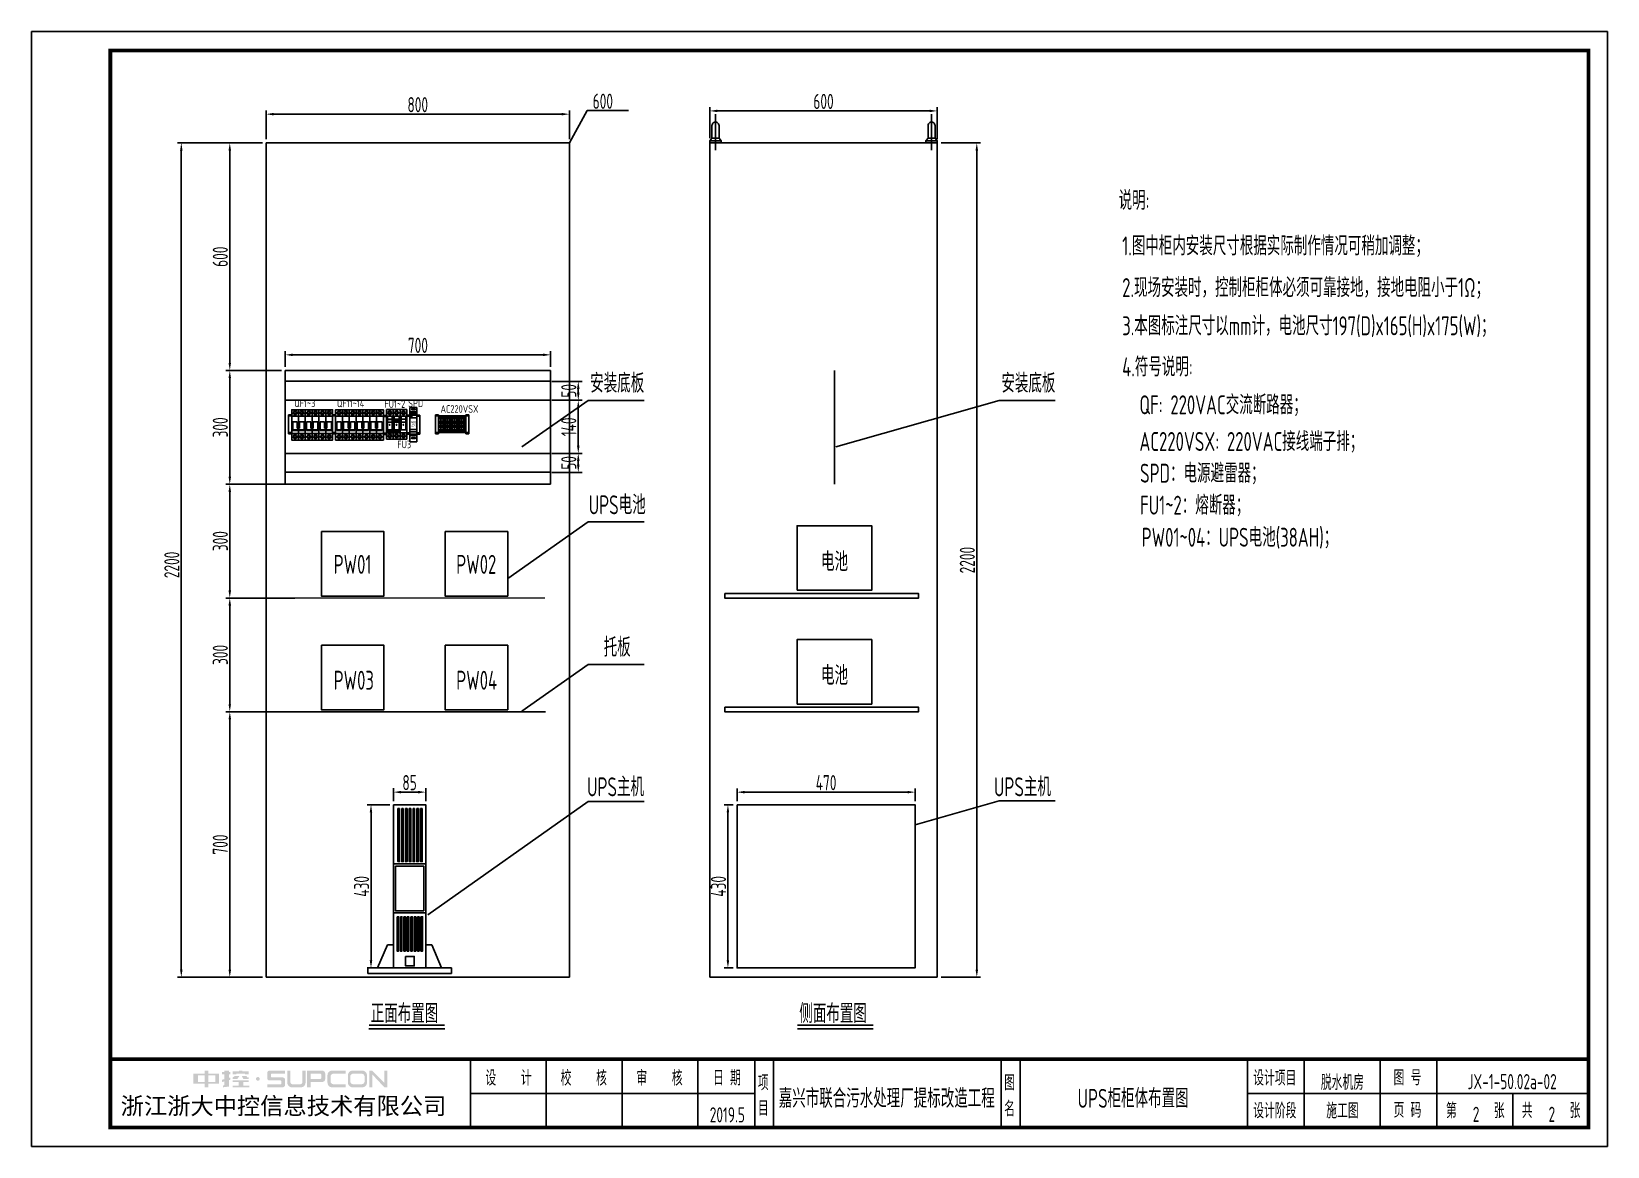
# Model space of a CAD drawing. Header units: millimetres. Extents: x 30557 to 235556, y -116603 to -73383.
# Drawn here: x 85978 to 90136, y -93635 to -90695 of the extents above; entities that cross this region are included whole.
import ezdxf
from ezdxf.enums import TextEntityAlignment as Align
from ezdxf.lldxf.tags import DXFTag

# ---------------------------------------------------------------- set-up
doc = ezdxf.new("R2010")
doc.units = ezdxf.units.MM
for name, color, linetype in [('1', 3, 'Continuous'), ('AXIS', 4, 'Continuous'), ('文本层', 2, 'Continuous')]:
    doc.layers.add(name, color=color, linetype=linetype)
for name, color, linetype, lineweight in [('_0', 7, 'Continuous', 25), ('_Drawing', 7, 'Continuous', 25), ('CAXA3', 7, 'Continuous', 25)]:
    doc.layers.add(name, color=color, linetype=linetype, lineweight=lineweight)
doc.styles.add('supcon', font='sceie.shx', dxfattribs={"width": 0.75, "height": 40, "bigfont": 'sceic.shx'})
doc.styles.add('Title', font='', dxfattribs={"height": 45})
doc.styles.get('Title').set_extended_font_data('SimHei')
tags = doc.linetypes.add('CENTER', pattern=[2, 1.25, -0.25, 0.25, -0.25]).pattern_tags.tags
tags[10:11] = [DXFTag(74, 4), DXFTag(75, 0), DXFTag(340, '0'), DXFTag(46, 1.0), DXFTag(50, 0.0), DXFTag(44, 0.0), DXFTag(45, 0.0)]
tags[8:9] = [DXFTag(74, 4), DXFTag(75, 0), DXFTag(340, '0'), DXFTag(46, 1.0), DXFTag(50, 0.0), DXFTag(44, 0.0), DXFTag(45, 0.0)]
tags[6:7] = [DXFTag(74, 4), DXFTag(75, 0), DXFTag(340, '0'), DXFTag(46, 1.0), DXFTag(50, 0.0), DXFTag(44, 0.0), DXFTag(45, 0.0)]
tags[4:5] = [DXFTag(74, 4), DXFTag(75, 0), DXFTag(340, '0'), DXFTag(46, 1.0), DXFTag(50, 0.0), DXFTag(44, 0.0), DXFTag(45, 0.0)]
doc.dimstyles.new('supcon', dxfattribs={"dimtxt": 20, "dimasz": 20, "dimexe": 10, "dimexo": 10, "dimgap": 5, "dimtad": 1, "dimtoh": 1, "dimdec": 0, "dimzin": 0, "dimdsep": 46, "dimtxsty": 'supcon', "dimcen": 0.09, "dimclrd": 2, "dimclre": 2, "dimclrt": 2, "dimadec": 0, "dimazin": 0, "dimtfac": 1, "dimtdec": 0, "dimtofl": 0, "dimtmove": 0, "dimatfit": 3, "dimfxl": 1, "dimtolj": 1, "dimtzin": 0, "dimarcsym": 0})

msp = doc.modelspace()

# ---------------------------------------------------------------- texts
at = {"color": 3, "style": 'supcon', "width": 0.75}
for s, p in [('脱水机房', (89436.2, -93464.4)), ('2019.5', (87813.3, -93552))]:
    msp.add_text(s, height=40, dxfattribs=at).set_placement(p, align=Align.MIDDLE)
at = {"layer": '1', "color": 3, "style": 'supcon', "width": 0.75}
for s, p in [('FU1~2', (86908.4, -91687.7)), ('SPD', (86971.2, -91685.8)), ('AC220VSX', (87056.7, -91700.6)), ('FU3', (86942.5, -91794.2))]:
    msp.add_text(s, height=20, dxfattribs=at).set_placement(p)
at = {"layer": '1', "color": 7, "style": 'supcon', "width": 0.75}
for s, p in [('正面布置图', (86872.5, -93309.8)), ('侧面布置图', (88003.2, -93309.8))]:
    msp.add_text(s, height=50, dxfattribs=at).set_placement(p)
at = {"layer": '_Drawing', "color": 7, "style": 'supcon', "width": 0.75}
for s, p in [('安装底板', (87522.8, -91620.2)), ('安装底板', (88607.6, -91620.2)), ('UPS电池', (87522.8, -91940.9)), ('托板', (87522.8, -92316.4))]:
    msp.add_text(s, height=50, dxfattribs=at).set_placement(p, align=Align.MIDDLE)
at = {"layer": '_Drawing', "color": 3, "style": 'supcon', "width": 0.75}
for s, p in [('QF1~3', (86670.7, -91685.8)), ('QF11~14', (86783.3, -91686))]:
    msp.add_text(s, height=20, dxfattribs=at).set_placement(p)
for s, height, p in [('JX-1-50.02a-02', 40, (89884, -93464.4)), ('嘉兴市联合污水处理厂提标改造工程', 50, (88233.9, -93505.9)), ('UPS柜柜体布置图', 50, (88883.9, -93505.9)), ('2', 40, (89788.8, -93550.6)), ('2', 40, (89988.8, -93550.6))]:
    msp.add_text(s, height=height, dxfattribs=at).set_placement(p, align=Align.MIDDLE)
at = {"layer": '文本层', "color": 2, "style": 'supcon', "width": 0.75}
msp.add_text('600', height=40, dxfattribs=at).set_placement((87458.1, -90899.2))
at = {"layer": '文本层', "color": 7, "style": 'supcon', "width": 0.75}
for s, p in [('说明:', (88845.6, -91165.6)), ('1.图中柜内安装尺寸根据实际制作情况可稍加调整；', (88855.1, -91285.6)), ('2.现场安装时，控制柜柜体必须可靠接地，接地电阻小于1Ω；', (88855.1, -91395.6)), ('3.本图标注尺寸以mm计，电池尺寸197(D)x165(H)x175(W)；', (88855.1, -91496.3)), ('4.符号说明:', (88855.1, -91604.7)), ('QF: 220VAC交流断路器；', (88900.7, -91704.7)), ('AC220VSX: 220VAC接线端子排；', (88900.7, -91801.4)), ('SPD：电源避雷器；', (88902.2, -91885)), ('FU1~2：熔断器；', (88902.2, -91969.3)), ('PW01~04：UPS电池(38AH)；', (88906.5, -92054)), ('PW01', (86774.6, -92125.4)), ('PW02', (87098.1, -92125.4)), ('电池', (88060.6, -92118.3)), ('PW03', (86774.6, -92431)), ('PW04', (87098.1, -92431)), ('电池', (88060.6, -92418.3)), ('UPS主机', (87443.2, -92712.1)), ('UPS主机', (88516.8, -92712.1))]:
    msp.add_text(s, height=50, dxfattribs=at).set_placement(p)

# ---------------------------------------------------------------- blocks, each defined once
blk = doc.blocks.new('中控·SUPCON')
at = {"linetype": 'Continuous'}
h = blk.add_hatch(color=2, dxfattribs=at)
h.dxf.hatch_style = 1
h.paths.add_polyline_path([(34, 33), (20, 33), (20, 37), (15, 37), (15, 36), (15, 33), (0, 33), (0, 20), (13, 20), (15, 20), (15, 15), (20, 15), (20, 20), (22, 20), (34, 20)])
h.paths.add_polyline_path([(20, 30), (20, 31), (29, 31), (29, 22), (20, 22)], flags=16)
h.paths.add_polyline_path([(15, 30), (15, 22), (6, 22), (6, 31), (15, 31)], flags=16)
h.paths.add_polyline_path([(47, 32), (49, 32), (49, 35), (47, 35), (47, 37), (41, 37), (41, 35), (38, 35), (38, 32), (41, 32), (41, 25.8), (38, 25), (38, 22), (41, 22.8), (41, 18.3), (39, 17), (39, 15), (47, 16), (47, 24.5), (49, 25), (49, 28), (47, 27.5)])
h.paths.add_polyline_path([(61, 30), (55, 30), (52, 28), (52, 26), (58, 26)])
h.paths.add_polyline_path([(73, 28), (71, 28), (70, 30), (64, 30), (66, 26), (73, 26)])
h.paths.add_polyline_path([(73, 36), (64.6, 36), (64.6, 37), (60.4, 37), (60.4, 36), (52, 36), (52, 32), (56.8, 32), (56.8, 33.1), (68.2, 33.1), (68.2, 32), (73, 32)])
h.paths.add_polyline_path([(66, 22), (73, 22), (73, 24), (52, 24), (52, 22), (60, 22), (60, 17), (52, 17), (52, 15), (74, 15), (74, 17), (66, 17)])
h.paths.add_polyline_path([(82.7, 26.1, 1), (87.6, 26.1, 1)])
h.paths.add_polyline_path([(118, 28), (103.5, 28, -0.414214), (102.5, 29), (102.5, 32, -0.414214), (103.5, 33), (121, 33), (121, 37), (100.5, 37, 0.414214), (97.5, 34), (97.5, 27, 0.414214), (100.5, 24), (115, 24, -0.414214), (116, 23), (116, 20, -0.414214), (115, 19), (97.5, 19), (97.5, 15), (118, 15, 0.414214), (121, 18), (121, 25, 0.414214)])
h.paths.add_polyline_path([(128, 37), (124, 37), (124, 36), (124, 21, 0.414214), (130, 15), (142, 15, 0.414214), (148, 21), (148, 37), (144, 37), (144, 22, -0.414214), (141, 19), (131, 19, -0.414214), (128, 22)])
h.paths.add_polyline_path([(174, 26), (174, 33, 0.414214), (170, 37), (150, 37), (150, 36), (150, 15), (155, 15), (155, 22), (170, 22, 0.414214)])
h.paths.add_polyline_path([(167, 26), (155, 26), (155, 33), (167, 33, -0.414214), (169, 31), (169, 28, -0.414214)], flags=16)
h.paths.add_polyline_path([(201, 19), (185, 19, -0.414214), (181, 23), (181, 29, -0.414214), (185, 33), (201, 33), (201, 37), (183, 37, 0.414214), (177, 31), (177, 21, 0.414214), (183, 15), (201, 15)])
h.paths.add_polyline_path([(229, 21), (229, 31, 0.414214), (223, 37), (210, 37, 0.414214), (204, 31), (204, 21, 0.414214), (210, 15), (223, 15, 0.414214)])
h.paths.add_polyline_path([(207, 23), (207, 29, -0.414214), (211, 33), (222, 33, -0.414214), (226, 29), (226, 23, -0.414214), (222, 19), (211, 19, -0.414214)], flags=16)
h.paths.add_polyline_path([(236, 32.1), (252, 15), (256, 15), (256, 37), (252, 37), (252, 21), (236, 37), (232, 37), (232, 36), (232, 15), (236, 15)])
h = blk.add_hatch(color=2, dxfattribs=at)
h.dxf.hatch_style = 1
h.paths.add_polyline_path([(34, 33), (20, 33), (20, 37), (15, 37), (15, 36), (15, 33), (0, 33), (0, 20), (13, 20), (15, 20), (15, 15), (20, 15), (20, 20), (22, 20), (34, 20)])
h.paths.add_polyline_path([(20, 30), (20, 31), (29, 31), (29, 22), (20, 22)], flags=16)
h.paths.add_polyline_path([(15, 30), (15, 22), (6, 22), (6, 31), (15, 31)], flags=16)
h.paths.add_polyline_path([(47, 32), (49, 32), (49, 35), (47, 35), (47, 37), (41, 37), (41, 35), (38, 35), (38, 32), (41, 32), (41, 25.8), (38, 25), (38, 22), (41, 22.8), (41, 18.3), (39, 17), (39, 15), (47, 16), (47, 24.5), (49, 25), (49, 28), (47, 27.5)])
h.paths.add_polyline_path([(61, 30), (55, 30), (52, 28), (52, 26), (58, 26)])
h.paths.add_polyline_path([(73, 28), (71, 28), (70, 30), (64, 30), (66, 26), (73, 26)])
h.paths.add_polyline_path([(73, 36), (64.6, 36), (64.6, 37), (60.4, 37), (60.4, 36), (52, 36), (52, 32), (56.8, 32), (56.8, 33.1), (68.2, 33.1), (68.2, 32), (73, 32)])
h.paths.add_polyline_path([(66, 22), (73, 22), (73, 24), (52, 24), (52, 22), (60, 22), (60, 17), (52, 17), (52, 15), (74, 15), (74, 17), (66, 17)])
h.paths.add_polyline_path([(82.7, 26.1, 1), (87.6, 26.1, 1)])
h.paths.add_polyline_path([(118, 28), (103.5, 28, -0.414214), (102.5, 29), (102.5, 32, -0.414214), (103.5, 33), (121, 33), (121, 37), (100.5, 37, 0.414214), (97.5, 34), (97.5, 27, 0.414214), (100.5, 24), (115, 24, -0.414214), (116, 23), (116, 20, -0.414214), (115, 19), (97.5, 19), (97.5, 15), (118, 15, 0.414214), (121, 18), (121, 25, 0.414214)])
h.paths.add_polyline_path([(128, 37), (124, 37), (124, 36), (124, 21, 0.414214), (130, 15), (142, 15, 0.414214), (148, 21), (148, 37), (144, 37), (144, 22, -0.414214), (141, 19), (131, 19, -0.414214), (128, 22)])
h.paths.add_polyline_path([(174, 26), (174, 33, 0.414214), (170, 37), (150, 37), (150, 36), (150, 15), (155, 15), (155, 22), (170, 22, 0.414214)])
h.paths.add_polyline_path([(167, 26), (155, 26), (155, 33), (167, 33, -0.414214), (169, 31), (169, 28, -0.414214)], flags=16)
h.paths.add_polyline_path([(201, 19), (185, 19, -0.414214), (181, 23), (181, 29, -0.414214), (185, 33), (201, 33), (201, 37), (183, 37, 0.414214), (177, 31), (177, 21, 0.414214), (183, 15), (201, 15)])
h.paths.add_polyline_path([(229, 21), (229, 31, 0.414214), (223, 37), (210, 37, 0.414214), (204, 31), (204, 21, 0.414214), (210, 15), (223, 15, 0.414214)])
h.paths.add_polyline_path([(207, 23), (207, 29, -0.414214), (211, 33), (222, 33, -0.414214), (226, 29), (226, 23, -0.414214), (222, 19), (211, 19, -0.414214)], flags=16)
h.paths.add_polyline_path([(236, 32.1), (252, 15), (256, 15), (256, 37), (252, 37), (252, 21), (236, 37), (232, 37), (232, 36), (232, 15), (236, 15)])
h = blk.add_hatch(color=2, dxfattribs=at)
h.dxf.hatch_style = 1
h.paths.add_polyline_path([(34, 33), (20, 33), (20, 37), (15, 37), (15, 36), (15, 33), (0, 33), (0, 20), (13, 20), (15, 20), (15, 15), (20, 15), (20, 20), (22, 20), (34, 20)])
h.paths.add_polyline_path([(20, 30), (20, 31), (29, 31), (29, 22), (20, 22)], flags=16)
h.paths.add_polyline_path([(15, 30), (15, 22), (6, 22), (6, 31), (15, 31)], flags=16)
h.paths.add_polyline_path([(47, 32), (49, 32), (49, 35), (47, 35), (47, 37), (41, 37), (41, 35), (38, 35), (38, 32), (41, 32), (41, 25.8), (38, 25), (38, 22), (41, 22.8), (41, 18.3), (39, 17), (39, 15), (47, 16), (47, 24.5), (49, 25), (49, 28), (47, 27.5)])
h.paths.add_polyline_path([(61, 30), (55, 30), (52, 28), (52, 26), (58, 26)])
h.paths.add_polyline_path([(73, 28), (71, 28), (70, 30), (64, 30), (66, 26), (73, 26)])
h.paths.add_polyline_path([(73, 36), (64.6, 36), (64.6, 37), (60.4, 37), (60.4, 36), (52, 36), (52, 32), (56.8, 32), (56.8, 33.1), (68.2, 33.1), (68.2, 32), (73, 32)])
h.paths.add_polyline_path([(66, 22), (73, 22), (73, 24), (52, 24), (52, 22), (60, 22), (60, 17), (52, 17), (52, 15), (74, 15), (74, 17), (66, 17)])
h.paths.add_polyline_path([(82.7, 26.1, 1), (87.6, 26.1, 1)])
h.paths.add_polyline_path([(118, 28), (103.5, 28, -0.414214), (102.5, 29), (102.5, 32, -0.414214), (103.5, 33), (121, 33), (121, 37), (100.5, 37, 0.414214), (97.5, 34), (97.5, 27, 0.414214), (100.5, 24), (115, 24, -0.414214), (116, 23), (116, 20, -0.414214), (115, 19), (97.5, 19), (97.5, 15), (118, 15, 0.414214), (121, 18), (121, 25, 0.414214)])
h.paths.add_polyline_path([(128, 37), (124, 37), (124, 36), (124, 21, 0.414214), (130, 15), (142, 15, 0.414214), (148, 21), (148, 37), (144, 37), (144, 22, -0.414214), (141, 19), (131, 19, -0.414214), (128, 22)])
h.paths.add_polyline_path([(174, 26), (174, 33, 0.414214), (170, 37), (150, 37), (150, 36), (150, 15), (155, 15), (155, 22), (170, 22, 0.414214)])
h.paths.add_polyline_path([(167, 26), (155, 26), (155, 33), (167, 33, -0.414214), (169, 31), (169, 28, -0.414214)], flags=16)
h.paths.add_polyline_path([(201, 19), (185, 19, -0.414214), (181, 23), (181, 29, -0.414214), (185, 33), (201, 33), (201, 37), (183, 37, 0.414214), (177, 31), (177, 21, 0.414214), (183, 15), (201, 15)])
h.paths.add_polyline_path([(229, 21), (229, 31, 0.414214), (223, 37), (210, 37, 0.414214), (204, 31), (204, 21, 0.414214), (210, 15), (223, 15, 0.414214)])
h.paths.add_polyline_path([(207, 23), (207, 29, -0.414214), (211, 33), (222, 33, -0.414214), (226, 29), (226, 23, -0.414214), (222, 19), (211, 19, -0.414214)], flags=16)
h.paths.add_polyline_path([(236, 32.1), (252, 15), (256, 15), (256, 37), (252, 37), (252, 21), (236, 37), (232, 37), (232, 36), (232, 15), (236, 15)])
h = blk.add_hatch(color=2, dxfattribs=at)
h.dxf.hatch_style = 1
h.paths.add_polyline_path([(34, 33), (20, 33), (20, 37), (15, 37), (15, 36), (15, 33), (0, 33), (0, 20), (13, 20), (15, 20), (15, 15), (20, 15), (20, 20), (22, 20), (34, 20)])
h.paths.add_polyline_path([(20, 30), (20, 31), (29, 31), (29, 22), (20, 22)], flags=16)
h.paths.add_polyline_path([(15, 30), (15, 22), (6, 22), (6, 31), (15, 31)], flags=16)
h.paths.add_polyline_path([(47, 32), (49, 32), (49, 35), (47, 35), (47, 37), (41, 37), (41, 35), (38, 35), (38, 32), (41, 32), (41, 25.8), (38, 25), (38, 22), (41, 22.8), (41, 18.3), (39, 17), (39, 15), (47, 16), (47, 24.5), (49, 25), (49, 28), (47, 27.5)])
h.paths.add_polyline_path([(61, 30), (55, 30), (52, 28), (52, 26), (58, 26)])
h.paths.add_polyline_path([(73, 28), (71, 28), (70, 30), (64, 30), (66, 26), (73, 26)])
h.paths.add_polyline_path([(73, 36), (64.6, 36), (64.6, 37), (60.4, 37), (60.4, 36), (52, 36), (52, 32), (56.8, 32), (56.8, 33.1), (68.2, 33.1), (68.2, 32), (73, 32)])
h.paths.add_polyline_path([(66, 22), (73, 22), (73, 24), (52, 24), (52, 22), (60, 22), (60, 17), (52, 17), (52, 15), (74, 15), (74, 17), (66, 17)])
h.paths.add_polyline_path([(82.7, 26.1, 1), (87.6, 26.1, 1)])
h.paths.add_polyline_path([(118, 28), (103.5, 28, -0.414214), (102.5, 29), (102.5, 32, -0.414214), (103.5, 33), (121, 33), (121, 37), (100.5, 37, 0.414214), (97.5, 34), (97.5, 27, 0.414214), (100.5, 24), (115, 24, -0.414214), (116, 23), (116, 20, -0.414214), (115, 19), (97.5, 19), (97.5, 15), (118, 15, 0.414214), (121, 18), (121, 25, 0.414214)])
h.paths.add_polyline_path([(128, 37), (124, 37), (124, 36), (124, 21, 0.414214), (130, 15), (142, 15, 0.414214), (148, 21), (148, 37), (144, 37), (144, 22, -0.414214), (141, 19), (131, 19, -0.414214), (128, 22)])
h.paths.add_polyline_path([(174, 26), (174, 33, 0.414214), (170, 37), (150, 37), (150, 36), (150, 15), (155, 15), (155, 22), (170, 22, 0.414214)])
h.paths.add_polyline_path([(167, 26), (155, 26), (155, 33), (167, 33, -0.414214), (169, 31), (169, 28, -0.414214)], flags=16)
h.paths.add_polyline_path([(201, 19), (185, 19, -0.414214), (181, 23), (181, 29, -0.414214), (185, 33), (201, 33), (201, 37), (183, 37, 0.414214), (177, 31), (177, 21, 0.414214), (183, 15), (201, 15)])
h.paths.add_polyline_path([(229, 21), (229, 31, 0.414214), (223, 37), (210, 37, 0.414214), (204, 31), (204, 21, 0.414214), (210, 15), (223, 15, 0.414214)])
h.paths.add_polyline_path([(207, 23), (207, 29, -0.414214), (211, 33), (222, 33, -0.414214), (226, 29), (226, 23, -0.414214), (222, 19), (211, 19, -0.414214)], flags=16)
h.paths.add_polyline_path([(236, 32.1), (252, 15), (256, 15), (256, 37), (252, 37), (252, 21), (236, 37), (232, 37), (232, 36), (232, 15), (236, 15)])
h = blk.add_hatch(color=2, dxfattribs=at)
h.dxf.hatch_style = 1
h.paths.add_polyline_path([(34, 33), (20, 33), (20, 37), (15, 37), (15, 36), (15, 33), (0, 33), (0, 20), (13, 20), (15, 20), (15, 15), (20, 15), (20, 20), (22, 20), (34, 20)])
h.paths.add_polyline_path([(20, 30), (20, 31), (29, 31), (29, 22), (20, 22)], flags=16)
h.paths.add_polyline_path([(15, 30), (15, 22), (6, 22), (6, 31), (15, 31)], flags=16)
h.paths.add_polyline_path([(47, 32), (49, 32), (49, 35), (47, 35), (47, 37), (41, 37), (41, 35), (38, 35), (38, 32), (41, 32), (41, 25.8), (38, 25), (38, 22), (41, 22.8), (41, 18.3), (39, 17), (39, 15), (47, 16), (47, 24.5), (49, 25), (49, 28), (47, 27.5)])
h.paths.add_polyline_path([(61, 30), (55, 30), (52, 28), (52, 26), (58, 26)])
h.paths.add_polyline_path([(73, 28), (71, 28), (70, 30), (64, 30), (66, 26), (73, 26)])
h.paths.add_polyline_path([(73, 36), (64.6, 36), (64.6, 37), (60.4, 37), (60.4, 36), (52, 36), (52, 32), (56.8, 32), (56.8, 33.1), (68.2, 33.1), (68.2, 32), (73, 32)])
h.paths.add_polyline_path([(66, 22), (73, 22), (73, 24), (52, 24), (52, 22), (60, 22), (60, 17), (52, 17), (52, 15), (74, 15), (74, 17), (66, 17)])
h.paths.add_polyline_path([(82.7, 26.1, 1), (87.6, 26.1, 1)])
h.paths.add_polyline_path([(118, 28), (103.5, 28, -0.414214), (102.5, 29), (102.5, 32, -0.414214), (103.5, 33), (121, 33), (121, 37), (100.5, 37, 0.414214), (97.5, 34), (97.5, 27, 0.414214), (100.5, 24), (115, 24, -0.414214), (116, 23), (116, 20, -0.414214), (115, 19), (97.5, 19), (97.5, 15), (118, 15, 0.414214), (121, 18), (121, 25, 0.414214)])
h.paths.add_polyline_path([(128, 37), (124, 37), (124, 36), (124, 21, 0.414214), (130, 15), (142, 15, 0.414214), (148, 21), (148, 37), (144, 37), (144, 22, -0.414214), (141, 19), (131, 19, -0.414214), (128, 22)])
h.paths.add_polyline_path([(174, 26), (174, 33, 0.414214), (170, 37), (150, 37), (150, 36), (150, 15), (155, 15), (155, 22), (170, 22, 0.414214)])
h.paths.add_polyline_path([(167, 26), (155, 26), (155, 33), (167, 33, -0.414214), (169, 31), (169, 28, -0.414214)], flags=16)
h.paths.add_polyline_path([(201, 19), (185, 19, -0.414214), (181, 23), (181, 29, -0.414214), (185, 33), (201, 33), (201, 37), (183, 37, 0.414214), (177, 31), (177, 21, 0.414214), (183, 15), (201, 15)])
h.paths.add_polyline_path([(229, 21), (229, 31, 0.414214), (223, 37), (210, 37, 0.414214), (204, 31), (204, 21, 0.414214), (210, 15), (223, 15, 0.414214)])
h.paths.add_polyline_path([(207, 23), (207, 29, -0.414214), (211, 33), (222, 33, -0.414214), (226, 29), (226, 23, -0.414214), (222, 19), (211, 19, -0.414214)], flags=16)
h.paths.add_polyline_path([(236, 32.1), (252, 15), (256, 15), (256, 37), (252, 37), (252, 21), (236, 37), (232, 37), (232, 36), (232, 15), (236, 15)])
h = blk.add_hatch(color=2, dxfattribs=at)
h.dxf.hatch_style = 1
h.paths.add_polyline_path([(34, 33), (20, 33), (20, 37), (15, 37), (15, 36), (15, 33), (0, 33), (0, 20), (13, 20), (15, 20), (15, 15), (20, 15), (20, 20), (22, 20), (34, 20)])
h.paths.add_polyline_path([(20, 30), (20, 31), (29, 31), (29, 22), (20, 22)], flags=16)
h.paths.add_polyline_path([(15, 30), (15, 22), (6, 22), (6, 31), (15, 31)], flags=16)
h.paths.add_polyline_path([(47, 32), (49, 32), (49, 35), (47, 35), (47, 37), (41, 37), (41, 35), (38, 35), (38, 32), (41, 32), (41, 25.8), (38, 25), (38, 22), (41, 22.8), (41, 18.3), (39, 17), (39, 15), (47, 16), (47, 24.5), (49, 25), (49, 28), (47, 27.5)])
h.paths.add_polyline_path([(61, 30), (55, 30), (52, 28), (52, 26), (58, 26)])
h.paths.add_polyline_path([(73, 28), (71, 28), (70, 30), (64, 30), (66, 26), (73, 26)])
h.paths.add_polyline_path([(73, 36), (64.6, 36), (64.6, 37), (60.4, 37), (60.4, 36), (52, 36), (52, 32), (56.8, 32), (56.8, 33.1), (68.2, 33.1), (68.2, 32), (73, 32)])
h.paths.add_polyline_path([(66, 22), (73, 22), (73, 24), (52, 24), (52, 22), (60, 22), (60, 17), (52, 17), (52, 15), (74, 15), (74, 17), (66, 17)])
h.paths.add_polyline_path([(82.7, 26.1, 1), (87.6, 26.1, 1)])
h.paths.add_polyline_path([(118, 28), (103.5, 28, -0.414214), (102.5, 29), (102.5, 32, -0.414214), (103.5, 33), (121, 33), (121, 37), (100.5, 37, 0.414214), (97.5, 34), (97.5, 27, 0.414214), (100.5, 24), (115, 24, -0.414214), (116, 23), (116, 20, -0.414214), (115, 19), (97.5, 19), (97.5, 15), (118, 15, 0.414214), (121, 18), (121, 25, 0.414214)])
h.paths.add_polyline_path([(128, 37), (124, 37), (124, 36), (124, 21, 0.414214), (130, 15), (142, 15, 0.414214), (148, 21), (148, 37), (144, 37), (144, 22, -0.414214), (141, 19), (131, 19, -0.414214), (128, 22)])
h.paths.add_polyline_path([(174, 26), (174, 33, 0.414214), (170, 37), (150, 37), (150, 36), (150, 15), (155, 15), (155, 22), (170, 22, 0.414214)])
h.paths.add_polyline_path([(167, 26), (155, 26), (155, 33), (167, 33, -0.414214), (169, 31), (169, 28, -0.414214)], flags=16)
h.paths.add_polyline_path([(201, 19), (185, 19, -0.414214), (181, 23), (181, 29, -0.414214), (185, 33), (201, 33), (201, 37), (183, 37, 0.414214), (177, 31), (177, 21, 0.414214), (183, 15), (201, 15)])
h.paths.add_polyline_path([(229, 21), (229, 31, 0.414214), (223, 37), (210, 37, 0.414214), (204, 31), (204, 21, 0.414214), (210, 15), (223, 15, 0.414214)])
h.paths.add_polyline_path([(207, 23), (207, 29, -0.414214), (211, 33), (222, 33, -0.414214), (226, 29), (226, 23, -0.414214), (222, 19), (211, 19, -0.414214)], flags=16)
h.paths.add_polyline_path([(236, 32.1), (252, 15), (256, 15), (256, 37), (252, 37), (252, 21), (236, 37), (232, 37), (232, 36), (232, 15), (236, 15)])
blk = doc.blocks.new('supcon图框')
at = {"linetype": 'Continuous'}
for p, q in [((6145.7, 4361.7), (1987.7, 4361.7)), ((1987.7, 4361.7), (1987.7, 1421.7)), ((6145.7, 1421.7), (6145.7, 4361.7)), ((1987.7, 1421.7), (6145.7, 1421.7))]:
    blk.add_line(p, q, dxfattribs=at)
for p, q in [((3145.7, 1651.7), (3145.7, 1471.7)), ((3345.7, 1651.7), (3345.7, 1471.7)), ((3545.7, 1651.7), (3545.7, 1471.7)), ((3745.7, 1651.7), (3745.7, 1471.7)), ((3895.7, 1651.7), (3895.7, 1471.7)), ((3945.7, 1651.7), (3945.7, 1471.7)), ((4545.7, 1651.7), (4545.7, 1471.7)), ((4595.7, 1651.7), (4595.7, 1471.7)), ((5195.7, 1651.7), (5195.7, 1471.7)), ((5345.7, 1651.7), (5345.7, 1471.7)), ((5545.7, 1651.7), (5545.7, 1471.7)), ((5695.7, 1651.7), (5695.7, 1471.7)), ((3145.7, 1561.7), (3895.7, 1561.7)), ((5195.7, 1561.7), (6095.7, 1561.7)), ((5895.7, 1561.7), (5895.7, 1471.7))]:
    blk.add_line(p, q)
at = {"linetype": 'Continuous', "const_width": 10}
blk.add_lwpolyline([(2195.7, 4311.7), (6095.7, 4311.7), (6095.7, 1471.7), (2195.7, 1471.7)], close=True, dxfattribs=at)
blk.add_lwpolyline([(2195.7, 1651.7), (6095.7, 1651.7)], dxfattribs=at)
at = {"linetype": 'Continuous', "xscale": 2, "yscale": 2, "zscale": 2}
blk.add_blockref('中控·SUPCON', (2414.6, 1547.7), dxfattribs=at)
at = {"style": 'supcon', "width": 0.75}
for s, p in [('设    计', (3246.2, 1604.2)), ('校    核', (3444.8, 1604.2)), ('审    核', (3644.5, 1604.2)), ('日 期', (3822.5, 1604.2)), ('设计项目', (5268, 1604.2)), ('图 号', (5618, 1604.2)), ('项', (3918.2, 1590.7)), ('图', (4568.2, 1590.7)), ('目', (3918.2, 1522.9)), ('名', (4568.2, 1522.9)), ('设计阶段', (5268, 1518.1)), ('施工图', (5446.5, 1518.1)), ('页 码', (5618, 1518.1)), ('第      张', (5797, 1518.1)), ('共      张', (5997, 1518.1))]:
    blk.add_text(s, height=40, dxfattribs=at).set_placement(p, align=Align.MIDDLE)
at = {"style": 'Title'}
blk.add_text('浙江浙大中控信息技术有限公司', height=45, dxfattribs=at).set_placement((2222.8, 1506.2))
blk = doc.blocks.new('*D306')
at = {"layer": '_Drawing', "color": 2, "linetype": 'Continuous', "lineweight": -2}
for p, q in [((86586.5, -90989.2), (86362.7, -90989.2)), ((86372.7, -91009.2), (86372.7, -93169.2)), ((86586.5, -93189.2), (86362.7, -93189.2))]:
    blk.add_line(p, q, dxfattribs=at)
at = {"layer": '_Drawing', "color": 2}
for points in [[(86376, -91009.2), (86369.4, -91009.2), (86372.7, -90989.2)], [(86369.4, -93169.2), (86376, -93169.2), (86372.7, -93189.2)]]:
    blk.add_solid(points, dxfattribs=at)
at = {"layer": 'DEFPOINTS', "color": 0}
for p in [(86596.5, -90989.2), (86372.7, -93189.2), (86596.5, -93189.2)]:
    blk.add_point(p, dxfattribs=at)
at = {"layer": '_Drawing', "color": 2, "insert": (86347.7, -92101.9), "char_height": 40, "attachment_point": 5, "rotation": 90, "style": 'supcon'}
blk.add_mtext('\\A1;2200', dxfattribs=at)
blk = doc.blocks.new('*D307')
at = {"layer": '_Drawing', "color": 2, "linetype": 'Continuous', "lineweight": -2}
for p, q in [((86596.5, -90979.2), (86596.5, -90903.3)), ((86616.5, -90913.3), (87376.5, -90913.3)), ((87396.5, -90979.2), (87396.5, -90903.3))]:
    blk.add_line(p, q, dxfattribs=at)
at = {"layer": '_Drawing', "color": 2}
for points in [[(86616.5, -90909.9), (86616.5, -90916.6), (86596.5, -90913.3)], [(87376.5, -90916.6), (87376.5, -90909.9), (87396.5, -90913.3)]]:
    blk.add_solid(points, dxfattribs=at)
at = {"layer": 'DEFPOINTS', "color": 0}
for p in [(87396.5, -90913.3), (86596.5, -90989.2), (87396.5, -90989.2)]:
    blk.add_point(p, dxfattribs=at)
at = {"layer": '_Drawing', "color": 2, "insert": (86996.5, -90888.3), "char_height": 40, "attachment_point": 5, "style": 'supcon'}
blk.add_mtext('\\A1;800', dxfattribs=at)
blk = doc.blocks.new('*D308')
at = {"color": 2, "linetype": 'Continuous', "lineweight": -2}
for p, q in [((87767.1, -90976.4), (87767.1, -90894.7)), ((87787.1, -90904.7), (88347.1, -90904.7)), ((88367.1, -90979.2), (88367.1, -90894.7))]:
    blk.add_line(p, q, dxfattribs=at)
at = {"color": 2}
for points in [[(87787.1, -90901.4), (87787.1, -90908), (87767.1, -90904.7)], [(88347.1, -90908), (88347.1, -90901.4), (88367.1, -90904.7)]]:
    blk.add_solid(points, dxfattribs=at)
at = {"layer": 'DEFPOINTS', "color": 0}
for p in [(88367.1, -90904.7), (87767.1, -90986.4), (88367.1, -90989.2)]:
    blk.add_point(p, dxfattribs=at)
at = {"color": 2, "insert": (88067.1, -90879.7), "char_height": 40, "attachment_point": 5, "style": 'supcon'}
blk.add_mtext('\\A1;600', dxfattribs=at)
blk = doc.blocks.new('*D309')
at = {"color": 2, "linetype": 'Continuous', "lineweight": -2}
for p, q in [((88377.1, -90989.2), (88481.5, -90989.2)), ((88471.5, -91009.2), (88471.5, -93169.2)), ((88377.1, -93189.2), (88481.5, -93189.2))]:
    blk.add_line(p, q, dxfattribs=at)
at = {"color": 2}
for points in [[(88474.8, -91009.2), (88468.2, -91009.2), (88471.5, -90989.2)], [(88468.2, -93169.2), (88474.8, -93169.2), (88471.5, -93189.2)]]:
    blk.add_solid(points, dxfattribs=at)
at = {"layer": 'DEFPOINTS', "color": 0}
for p in [(88367.1, -90989.2), (88367.1, -93189.2), (88471.5, -93189.2)]:
    blk.add_point(p, dxfattribs=at)
at = {"color": 2, "insert": (88446.5, -92089.2), "char_height": 40, "attachment_point": 5, "rotation": 90, "style": 'supcon'}
blk.add_mtext('\\A1;2200', dxfattribs=at)
blk = doc.blocks.new('*D310')
at = {"color": 2, "lineweight": -2}
for p, q in [((86662.9, -92489.2), (86490.6, -92489.2)), ((86500.6, -92509.2), (86500.6, -93169.2)), ((86586.5, -93189.2), (86490.6, -93189.2))]:
    blk.add_line(p, q, dxfattribs=at)
at = {"color": 2}
for points in [[(86503.9, -92509.2), (86497.3, -92509.2), (86500.6, -92489.2)], [(86497.3, -93169.2), (86503.9, -93169.2), (86500.6, -93189.2)]]:
    blk.add_solid(points, dxfattribs=at)
at = {"layer": 'DEFPOINTS', "color": 0}
for p in [(86672.9, -92489.2), (86500.6, -93189.2), (86596.5, -93189.2)]:
    blk.add_point(p, dxfattribs=at)
at = {"color": 2, "insert": (86475.6, -92839.2), "char_height": 40, "attachment_point": 5, "rotation": 90, "style": 'supcon'}
blk.add_mtext('\\A1;700', dxfattribs=at)
blk = doc.blocks.new('*D311')
at = {"color": 2, "lineweight": -2}
for p, q in [((86586.5, -90989.2), (86490.6, -90989.2)), ((86500.6, -91569.2), (86500.6, -91009.2)), ((86636.9, -91589.2), (86490.6, -91589.2))]:
    blk.add_line(p, q, dxfattribs=at)
at = {"color": 2}
for points in [[(86503.9, -91009.2), (86497.3, -91009.2), (86500.6, -90989.2)], [(86497.3, -91569.2), (86503.9, -91569.2), (86500.6, -91589.2)]]:
    blk.add_solid(points, dxfattribs=at)
at = {"layer": 'DEFPOINTS', "color": 0}
for p in [(86500.6, -90989.2), (86596.5, -90989.2), (86646.9, -91589.2)]:
    blk.add_point(p, dxfattribs=at)
at = {"color": 2, "insert": (86475.6, -91289.2), "char_height": 40, "attachment_point": 5, "rotation": 90, "style": 'supcon'}
blk.add_mtext('\\A1;600', dxfattribs=at)
blk = doc.blocks.new('2P空开')
at = {"ltscale": 100}
for p, q in [((6385.4, 37012.8), (6387.2, 37012.8)), ((6388.4, 37013.9), (6388.4, 37015.8)), ((6388.4, 37009.8), (6388.4, 37011.6)), ((6389.5, 37012.8), (6391.4, 37012.8)), ((6397.4, 37021.3), (6397.4, 36972.3)), ((6397.4, 37021.3), (6397.4, 36972.3)), ((6397.4, 37021.3), (6397.4, 36972.3)), ((6397.4, 37021.3), (6397.4, 36972.3)), ((6397.4, 37021.3), (6397.4, 36972.3)), ((6403.4, 37012.8), (6405.2, 37012.8)), ((6406.4, 37013.9), (6406.4, 37015.8)), ((6406.4, 37009.8), (6406.4, 37011.6)), ((6407.5, 37012.8), (6409.4, 37012.8)), ((6415.4, 37021.3), (6415.4, 36941.3)), ((6415.4, 37021.3), (6415.4, 36941.3)), ((6415.4, 37021.3), (6415.4, 36941.3)), ((6415.4, 37021.3), (6415.4, 36941.3)), ((6379.4, 37004.3), (6397.4, 37004.3)), ((6397.4, 37004.3), (6415.4, 37004.3)), ((6397.4, 36966.9), (6397.4, 36941.3)), ((6397.4, 36966.9), (6397.4, 36941.3)), ((6397.4, 36966.9), (6397.4, 36941.3)), ((6397.4, 36966.9), (6397.4, 36941.3)), ((6397.4, 36966.9), (6397.4, 36941.3)), ((6379.4, 36958.3), (6397.4, 36958.3)), ((6385.4, 36949.8), (6387.2, 36949.8)), ((6388.4, 36958.3), (6393.5, 36958.3)), ((6388.4, 36952.8), (6388.4, 36950.9)), ((6388.4, 36948.6), (6388.4, 36946.8)), ((6389.5, 36949.8), (6391.4, 36949.8)), ((6397.4, 36958.3), (6415.4, 36958.3)), ((6403.4, 36949.8), (6405.2, 36949.8)), ((6406.4, 36958.3), (6411.5, 36958.3)), ((6406.4, 36952.8), (6406.4, 36950.9)), ((6406.4, 36948.6), (6406.4, 36946.8)), ((6407.5, 36949.8), (6409.4, 36949.8))]:
    blk.add_line(p, q, dxfattribs=at)
for p, q in [((6382.2, 36989.4), (6394.2, 36989.4)), ((6382.2, 36966.9), (6382.2, 36989.4)), ((6382.2, 36968), (6397.4, 36968)), ((6397.4, 36966.9), (6382.2, 36966.9)), ((6394.2, 36989.4), (6394.2, 36972.3)), ((6394.2, 36972.3), (6397.4, 36972.3)), ((6397.4, 36972.3), (6400.2, 36972.3)), ((6397.4, 36968), (6412.2, 36968)), ((6412.2, 36966.9), (6397.4, 36966.9)), ((6400.2, 36989.4), (6412.2, 36989.4)), ((6400.2, 36972.3), (6400.2, 36989.4)), ((6412.2, 36989.4), (6412.2, 36966.9))]:
    blk.add_line(p, q)
at = {"lineweight": 30}
for points in [[(6397.4, 36941.3), (6379.4, 36941.3), (6379.4, 37021.3), (6397.4, 37021.3)], [(6397.4, 37021.3), (6415.4, 37021.3), (6415.4, 36941.3), (6397.4, 36941.3)]]:
    blk.add_lwpolyline(points, dxfattribs=at)
at = {"ltscale": 100}
for points in [[(6397.4, 37004.3), (6397.4, 37021.3), (6379.4, 37021.3), (6379.4, 37004.3)], [(6397.4, 37004.3), (6397.4, 37021.3)], [(6397.4, 37021.3), (6397.4, 37004.3)], [(6415.4, 37004.3), (6415.4, 37021.3), (6397.4, 37021.3), (6397.4, 37004.3)], [(6379.4, 36958.3), (6379.4, 36941.3), (6397.4, 36941.3), (6397.4, 36958.3)], [(6397.4, 36958.3), (6397.4, 36941.3)], [(6397.4, 36941.3), (6397.4, 36958.3)], [(6397.4, 36958.3), (6397.4, 36941.3), (6415.4, 36941.3), (6415.4, 36958.3)]]:
    blk.add_lwpolyline(points, dxfattribs=at)
at = {"ltscale": 100, "const_width": 1}
for points in [[(6385.4, 37012.8), (6387.2, 37012.8)], [(6388.4, 37013.9), (6388.4, 37015.8)], [(6388.4, 37009.8), (6388.4, 37011.6)], [(6389.5, 37012.8), (6391.4, 37012.8)], [(6403.4, 37012.8), (6405.2, 37012.8)], [(6406.4, 37013.9), (6406.4, 37015.8)], [(6406.4, 37009.8), (6406.4, 37011.6)], [(6407.5, 37012.8), (6409.4, 37012.8)], [(6385.4, 36949.8), (6387.2, 36949.8)], [(6388.4, 36952.8), (6388.4, 36950.9)], [(6388.4, 36948.6), (6388.4, 36946.8)], [(6389.5, 36949.8), (6391.4, 36949.8)], [(6403.4, 36949.8), (6405.2, 36949.8)], [(6406.4, 36952.8), (6406.4, 36950.9)], [(6406.4, 36948.6), (6406.4, 36946.8)], [(6407.5, 36949.8), (6409.4, 36949.8)]]:
    blk.add_lwpolyline(points, dxfattribs=at)
at = {"ltscale": 100}
for points in [[(6386.3, 37004.3), (6390.5, 37004.3), (6390.5, 37006.8), (6386.3, 37006.8)], [(6404.3, 37004.3), (6408.5, 37004.3), (6408.5, 37006.8), (6404.3, 37006.8)], [(6386.3, 36958.3), (6390.5, 36958.3), (6390.5, 36955.7), (6386.3, 36955.7)], [(6404.3, 36958.3), (6408.5, 36958.3), (6408.5, 36955.7), (6404.3, 36955.7)]]:
    blk.add_lwpolyline(points, close=True, dxfattribs=at)
for centre, radius in [((6388.4, 37012.8), 5), ((6388.4, 37012.8), 3), ((6406.4, 37012.8), 5), ((6406.4, 37012.8), 3), ((6388.4, 36949.8), 5), ((6388.4, 36949.8), 3), ((6406.4, 36949.8), 5), ((6406.4, 36949.8), 3)]:
    blk.add_circle(centre, radius, dxfattribs=at)
at = {"layer": '1'}
for points in [[(6379.4, 37021.3), (6397.4, 37021.3)], [(6397.4, 37021.3), (6415.4, 37021.3)], [(6397.4, 37021.3), (6397.4, 37021.3)]]:
    blk.add_lwpolyline(points, dxfattribs=at)
at = {"layer": '_0'}
for points in [[(6397.4, 36941.3), (6379.4, 36941.3), (6379.4, 37021.3), (6397.4, 37021.3)], [(6397.4, 37021.3), (6415.4, 37021.3), (6415.4, 36941.3), (6397.4, 36941.3)]]:
    blk.add_lwpolyline(points, dxfattribs=at)
at = {"layer": 'AXIS', "linetype": 'ByBlock'}
blk.add_line((6379.4, 37021.3), (6397.4, 37021.3), dxfattribs=at)
blk = doc.blocks.new('1P空开')
at = {"ltscale": 100}
for p, q in [((6471.5, 37008.8), (6473.4, 37008.8)), ((6474.5, 37010), (6474.5, 37011.8)), ((6474.5, 37005.8), (6474.5, 37007.7)), ((6475.7, 37008.8), (6477.5, 37008.8)), ((6483.5, 37017.3), (6483.5, 36954.3)), ((6483.5, 37017.3), (6483.5, 36954.3)), ((6483.5, 37017.3), (6483.5, 36954.3)), ((6483.5, 37017.3), (6483.5, 36954.3)), ((6483.5, 37017.3), (6483.5, 36954.3)), ((6465.5, 37000.3), (6483.5, 37000.3)), ((6465.5, 36954.3), (6483.5, 36954.3)), ((6471.5, 36945.8), (6473.4, 36945.8)), ((6474.5, 36954.3), (6479.7, 36954.3)), ((6474.5, 36948.8), (6474.5, 36947)), ((6474.5, 36944.7), (6474.5, 36942.8)), ((6475.7, 36945.8), (6477.5, 36945.8))]:
    blk.add_line(p, q, dxfattribs=at)
for p, q in [((6468.4, 36985.4), (6480.4, 36985.4)), ((6468.4, 36963), (6468.4, 36985.4)), ((6480.4, 36985.4), (6480.4, 36963)), ((6468.4, 36964.1), (6480.4, 36964.1)), ((6480.4, 36963), (6468.4, 36963))]:
    blk.add_line(p, q)
at = {"lineweight": 30}
blk.add_lwpolyline([(6483.5, 36937.3), (6465.5, 36937.3), (6465.5, 37017.3), (6483.5, 37017.3)], dxfattribs=at)
at = {"ltscale": 100}
for points in [[(6483.5, 37000.3), (6483.5, 37017.3), (6465.5, 37017.3), (6465.5, 37000.3)], [(6483.5, 37000.3), (6483.5, 37017.3)], [(6483.5, 37017.3), (6483.5, 37000.3)], [(6465.5, 36954.3), (6465.5, 36937.3), (6483.5, 36937.3), (6483.5, 36954.3)], [(6483.5, 36954.3), (6483.5, 36937.3)], [(6483.5, 36937.3), (6483.5, 36954.3)]]:
    blk.add_lwpolyline(points, dxfattribs=at)
at = {"ltscale": 100, "const_width": 1}
for points in [[(6471.5, 37008.8), (6473.4, 37008.8)], [(6474.5, 37010), (6474.5, 37011.8)], [(6474.5, 37005.8), (6474.5, 37007.7)], [(6475.7, 37008.8), (6477.5, 37008.8)], [(6471.5, 36945.8), (6473.4, 36945.8)], [(6474.5, 36948.8), (6474.5, 36947)], [(6474.5, 36944.7), (6474.5, 36942.8)], [(6475.7, 36945.8), (6477.5, 36945.8)]]:
    blk.add_lwpolyline(points, dxfattribs=at)
at = {"ltscale": 100}
for points in [[(6472.4, 37000.3), (6476.6, 37000.3), (6476.6, 37002.9), (6472.4, 37002.9)], [(6472.4, 36954.3), (6476.6, 36954.3), (6476.6, 36951.8), (6472.4, 36951.8)]]:
    blk.add_lwpolyline(points, close=True, dxfattribs=at)
for centre, radius in [((6474.5, 37008.8), 5), ((6474.5, 37008.8), 3), ((6474.5, 36945.8), 5), ((6474.5, 36945.8), 3)]:
    blk.add_circle(centre, radius, dxfattribs=at)
at = {"layer": '1'}
for points in [[(6465.5, 37017.3), (6483.5, 37017.3)], [(6483.5, 37017.3), (6483.5, 37017.3)]]:
    blk.add_lwpolyline(points, dxfattribs=at)
at = {"layer": '_0'}
blk.add_lwpolyline([(6483.5, 36937.3), (6465.5, 36937.3), (6465.5, 37017.3), (6483.5, 37017.3)], dxfattribs=at)
at = {"layer": 'AXIS', "linetype": 'ByBlock'}
blk.add_line((6465.5, 37017.3), (6483.5, 37017.3), dxfattribs=at)
blk = doc.blocks.new('固定块')
for p, q in [((516096.3, 339845.1), (516104.3, 339845.1)), ((516096.3, 339795.1), (516096.3, 339845.1)), ((516096.3, 339842.1), (516104.3, 339842.1)), ((516104.3, 339845.1), (516104.3, 339795.1)), ((516096.3, 339798.1), (516104.3, 339798.1)), ((516104.3, 339795.1), (516096.3, 339795.1))]:
    blk.add_line(p, q)
blk = doc.blocks.new('SAKDU2.5')
at = {"color": 253}
for p, q in [((516132.1, 339835.7), (516138.1, 339835.7)), ((516132.1, 339832.2), (516138.1, 339832.2)), ((516132.1, 339821.4), (516138.1, 339821.4)), ((516132.1, 339815.4), (516138.1, 339815.4)), ((516132.1, 339804.7), (516138.1, 339804.7)), ((516132.1, 339801.2), (516138.1, 339801.2)), ((516133.4, 339824.8), (516136.8, 339824.8)), ((516133.4, 339824.5), (516136.8, 339824.5)), ((516133.4, 339812.3), (516136.8, 339812.3)), ((516133.4, 339812), (516136.8, 339812))]:
    blk.add_line(p, q, dxfattribs=at)
at = {"color": 253, "lineweight": -3}
blk.add_lwpolyline([(516132.1, 339796.2), (516138.1, 339796.2), (516138.1, 339840.7), (516132.1, 339840.7)], close=True, dxfattribs=at)
at = {"color": 253}
for centre, radius in [((516135.1, 339824.7), 2), ((516135.1, 339812.2), 2), ((516135.1, 339824.7), 1.7), ((516135.1, 339812.2), 1.7)]:
    blk.add_circle(centre, radius, dxfattribs=at)
blk = doc.blocks.new('SAKPE2.5')
h = blk.add_hatch(color=102)
h.dxf.hatch_style = 1
h.paths.add_polyline_path([(516130.2, 339840.7), (516127.2, 339840.7), (516127.2, 339835.7), (516130.2, 339835.7)])
h.paths.add_polyline_path([(516130.2, 339835.7), (516127.2, 339835.7), (516127.2, 339832.2), (516130.2, 339832.2)])
h.paths.add_polyline_path([(516130.2, 339832.2), (516127.2, 339832.2), (516127.2, 339821.4), (516130.2, 339821.4), (516130.2, 339822.7, -0.414214), (516128.2, 339824.7, -0.414214), (516130.2, 339826.7)])
h.paths.add_polyline_path([(516130.2, 339821.4), (516127.2, 339821.4), (516127.2, 339815.4), (516130.2, 339815.4)])
h.paths.add_polyline_path([(516130.2, 339814.2), (516130.2, 339815.4), (516127.2, 339815.4), (516127.2, 339804.7), (516130.2, 339804.7), (516130.2, 339810.2, -0.414214), (516128.2, 339812.2, -0.414214)])
h.paths.add_polyline_path([(516130.2, 339804.7), (516127.2, 339804.7), (516127.2, 339801.2), (516130.2, 339801.2)])
h.paths.add_polyline_path([(516130.2, 339801.2), (516127.2, 339801.2), (516127.2, 339796.2), (516130.2, 339796.2)])
h = blk.add_hatch(color=2)
h.dxf.hatch_style = 1
h.paths.add_polyline_path([(516133.2, 339840.7), (516130.2, 339840.7), (516130.2, 339835.7), (516133.2, 339835.7)])
h.paths.add_polyline_path([(516133.2, 339835.7), (516130.2, 339835.7), (516130.2, 339832.2), (516133.2, 339832.2)])
h.paths.add_polyline_path([(516133.2, 339832.2), (516130.2, 339832.2), (516130.2, 339826.7, -0.414214), (516132.2, 339824.7, -0.414214), (516130.2, 339822.7), (516130.2, 339821.4), (516133.2, 339821.4)])
h.paths.add_polyline_path([(516133.2, 339821.4), (516130.2, 339821.4), (516130.2, 339815.4), (516133.2, 339815.4)])
h.paths.add_polyline_path([(516133.2, 339815.4), (516130.2, 339815.4), (516130.2, 339814.2, -0.414214), (516132.2, 339812.2, -0.414214), (516130.2, 339810.2), (516130.2, 339804.7), (516133.2, 339804.7)])
h.paths.add_polyline_path([(516133.2, 339804.7), (516130.2, 339804.7), (516130.2, 339801.2), (516133.2, 339801.2)])
h.paths.add_polyline_path([(516133.2, 339801.2), (516130.2, 339801.2), (516130.2, 339796.2), (516133.2, 339796.2)])
for p, q in [((516127.2, 339835.7), (516133.2, 339835.7)), ((516127.2, 339832.2), (516133.2, 339832.2)), ((516127.2, 339821.4), (516133.2, 339821.4)), ((516127.2, 339815.4), (516133.2, 339815.4)), ((516127.2, 339804.7), (516133.2, 339804.7)), ((516127.2, 339801.2), (516133.2, 339801.2)), ((516128.6, 339824.8), (516131.9, 339824.8)), ((516128.6, 339824.5), (516131.9, 339824.5)), ((516128.6, 339812.3), (516131.9, 339812.3)), ((516128.6, 339812), (516131.9, 339812))]:
    blk.add_line(p, q)
at = {"lineweight": -3}
blk.add_lwpolyline([(516127.2, 339796.2), (516133.2, 339796.2), (516133.2, 339840.7), (516127.2, 339840.7)], close=True, dxfattribs=at)
for centre, radius in [((516130.2, 339824.7), 2), ((516130.2, 339812.2), 2), ((516130.2, 339824.7), 1.7), ((516130.2, 339812.2), 1.7)]:
    blk.add_circle(centre, radius)
blk = doc.blocks.new('*D312')
at = {"color": 2, "lineweight": -2}
for p, q in [((86672, -92189.2), (86490.6, -92189.2)), ((86500.6, -92209.2), (86500.6, -92469.2)), ((86672, -92489.2), (86490.6, -92489.2))]:
    blk.add_line(p, q, dxfattribs=at)
at = {"color": 2}
for points in [[(86503.9, -92209.2), (86497.3, -92209.2), (86500.6, -92189.2)], [(86497.3, -92469.2), (86503.9, -92469.2), (86500.6, -92489.2)]]:
    blk.add_solid(points, dxfattribs=at)
at = {"layer": 'DEFPOINTS', "color": 0}
for p in [(86682, -92189.2), (86500.6, -92489.2), (86682, -92489.2)]:
    blk.add_point(p, dxfattribs=at)
at = {"color": 2, "insert": (86475.6, -92339.2), "char_height": 40, "attachment_point": 5, "rotation": 90, "style": 'supcon'}
blk.add_mtext('\\A1;300', dxfattribs=at)
blk = doc.blocks.new('*D313')
at = {"color": 2, "lineweight": -2}
for p, q in [((86636.9, -91589.2), (86490.6, -91589.2)), ((86500.6, -91609.2), (86500.6, -91869.2)), ((86636.9, -91889.2), (86490.6, -91889.2))]:
    blk.add_line(p, q, dxfattribs=at)
at = {"color": 2}
for points in [[(86503.9, -91609.2), (86497.3, -91609.2), (86500.6, -91589.2)], [(86497.3, -91869.2), (86503.9, -91869.2), (86500.6, -91889.2)]]:
    blk.add_solid(points, dxfattribs=at)
at = {"layer": 'DEFPOINTS', "color": 0}
for p in [(86646.9, -91589.2), (86500.6, -91889.2), (86646.9, -91889.2)]:
    blk.add_point(p, dxfattribs=at)
at = {"color": 2, "insert": (86475.6, -91739.2), "char_height": 40, "attachment_point": 5, "rotation": 90, "style": 'supcon'}
blk.add_mtext('\\A1;300', dxfattribs=at)
blk = doc.blocks.new('2P熔断器')
at = {"ltscale": 100}
h = blk.add_hatch(color=1, dxfattribs=at)
edge = h.paths.add_edge_path()
edge.add_arc((118510.7, 57853.7), 0.962, 0, 360)
h = blk.add_hatch(color=1, dxfattribs=at)
edge = h.paths.add_edge_path()
edge.add_arc((118528.7, 57853.7), 0.962, 0, 360)
at = {"lineweight": -3}
for p, q in [((118502, 57893.9), (118520, 57893.9)), ((118502, 57815.9), (118502, 57893.9)), ((118520, 57893.9), (118520, 57815.9)), ((118520, 57893.9), (118538, 57893.9)), ((118520, 57815.9), (118520, 57893.9)), ((118538, 57893.9), (118538, 57815.9)), ((118504.5, 57876.9), (118504.5, 57840.3)), ((118504.5, 57868.9), (118517.5, 57868.9)), ((118504.5, 57860.9), (118517.5, 57860.9)), ((118517.5, 57876.9), (118517.5, 57840.3)), ((118522.5, 57876.9), (118522.5, 57840.3)), ((118522.5, 57868.9), (118535.5, 57868.9)), ((118522.5, 57860.9), (118535.5, 57860.9)), ((118535.5, 57876.9), (118535.5, 57840.3)), ((118520, 57815.9), (118502, 57815.9)), ((118538, 57815.9), (118520, 57815.9))]:
    blk.add_line(p, q, dxfattribs=at)
at = {"ltscale": 100}
for p, q in [((118508, 57885.4), (118509.9, 57885.4)), ((118511, 57886.5), (118511, 57888.4)), ((118511, 57882.4), (118511, 57884.2)), ((118512.2, 57885.4), (118514, 57885.4)), ((118526, 57885.4), (118527.9, 57885.4)), ((118529, 57886.5), (118529, 57888.4)), ((118529, 57882.4), (118529, 57884.2)), ((118530.2, 57885.4), (118532, 57885.4)), ((118502, 57876.9), (118520, 57876.9)), ((118502, 57853.4), (118502, 57863.2)), ((118502, 57838.3), (118502, 57849.8)), ((118502, 57840.3), (118520, 57840.3)), ((118520, 57876.9), (118538, 57876.9)), ((118520, 57865.2), (118533.7, 57865.2)), ((118520, 57840.3), (118538, 57840.3)), ((118538, 57865.2), (118538.1, 57865.2)), ((118538, 57850.8), (118538, 57839.3)), ((118502, 57832.9), (118520, 57832.9)), ((118519.4, 57836.3), (118504.5, 57836.3)), ((118508, 57824.4), (118509.9, 57824.4)), ((118511, 57827.4), (118511, 57825.5)), ((118511, 57823.2), (118511, 57821.4)), ((118512.2, 57824.4), (118514, 57824.4)), ((118520, 57836.3), (118536.1, 57836.3)), ((118520, 57832.9), (118538, 57832.9)), ((118526, 57824.4), (118527.9, 57824.4)), ((118529, 57827.4), (118529, 57825.5)), ((118529, 57823.2), (118529, 57821.4)), ((118530.2, 57824.4), (118532, 57824.4))]:
    blk.add_line(p, q, dxfattribs=at)
at = {"ltscale": 100, "const_width": 1}
for points in [[(118508, 57885.4), (118509.9, 57885.4)], [(118511, 57886.5), (118511, 57888.4)], [(118511, 57882.4), (118511, 57884.2)], [(118512.2, 57885.4), (118514, 57885.4)], [(118526, 57885.4), (118527.9, 57885.4)], [(118529, 57886.5), (118529, 57888.4)], [(118529, 57882.4), (118529, 57884.2)], [(118530.2, 57885.4), (118532, 57885.4)], [(118508, 57824.4), (118509.9, 57824.4)], [(118511, 57827.4), (118511, 57825.5)], [(118511, 57823.2), (118511, 57821.4)], [(118512.2, 57824.4), (118514, 57824.4)], [(118526, 57824.4), (118527.9, 57824.4)], [(118529, 57827.4), (118529, 57825.5)], [(118529, 57823.2), (118529, 57821.4)], [(118530.2, 57824.4), (118532, 57824.4)]]:
    blk.add_lwpolyline(points, dxfattribs=at)
at = {"ltscale": 100, "const_width": 0.5}
for points in [[(118515.5, 57865.2), (118504.3, 57865.2, 0.414334), (118502.3, 57863.2), (118502.3, 57838.3, 0.414164), (118504.3, 57836.3), (118520, 57836.3)], [(118515.5, 57865.2), (118535.7, 57865.2, -0.414214), (118537.7, 57863.2), (118537.7, 57843)], [(118520, 57836.3), (118535.7, 57836.3, 0.414214), (118537.7, 57838.3), (118537.7, 57843)]]:
    blk.add_lwpolyline(points, format="xyb", dxfattribs=at)
at = {"ltscale": 100}
for centre, radius in [((118511, 57885.4), 5), ((118511, 57885.4), 3), ((118529, 57885.4), 5), ((118529, 57885.4), 3), ((118511, 57824.4), 5), ((118511, 57824.4), 3), ((118529, 57824.4), 5), ((118529, 57824.4), 3)]:
    blk.add_circle(centre, radius, dxfattribs=at)
at = {"color": 1, "ltscale": 100}
for centre in [(118510.7, 57853.7), (118528.7, 57853.7)]:
    blk.add_circle(centre, 0.962, dxfattribs=at)
blk = doc.blocks.new('PMD15-220')
for p, q in [((0, -11.6), (18, -11.6)), ((0, -15.4), (18, -15.4)), ((0, -69.8), (18, -69.8)), ((0, -73.6), (18, -73.6))]:
    blk.add_line(p, q)
for points in [[(0, 0), (18, 0), (18, -90), (0, -90)], [(0, -20), (18, -20), (18, -63.7), (0, -63.7)], [(0, -27.4), (18, -27.4), (18, -57.8), (0, -57.8)], [(2.2, -22.6), (4.8, -22.6), (4.8, -25.7), (2.2, -25.7)]]:
    blk.add_lwpolyline(points, close=True)
for points in [[(5.6, -3.4), (13, -3.4)], [(13, -6.3), (5.6, -6.3)], [(13, -78.9), (5.6, -78.9)], [(5.6, -81.7), (13, -81.7)]]:
    blk.add_lwpolyline(points)
for centre, start, end in [((5.6, -4.9), 90, 270), ((13, -4.9), 270, 90), ((5.6, -80.3), 90, 270), ((13, -80.3), 270, 90)]:
    blk.add_arc(centre, 1.41, start, end)
at = {"layer": '_Drawing', "style": 'supcon', "width": 0.75}
for s, p in [('PMD15', (2.1, -41.6)), ('220V', (3.7, -49.2))]:
    blk.add_text(s, height=5, dxfattribs=at).set_placement(p)
blk = doc.blocks.new('*D314')
at = {"color": 2, "lineweight": -2}
for p, q in [((86672, -91889.2), (86490.6, -91889.2)), ((86500.6, -91909.2), (86500.6, -92169.2)), ((86672, -92189.2), (86490.6, -92189.2))]:
    blk.add_line(p, q, dxfattribs=at)
at = {"color": 2}
for points in [[(86503.9, -91909.2), (86497.3, -91909.2), (86500.6, -91889.2)], [(86497.3, -92169.2), (86503.9, -92169.2), (86500.6, -92189.2)]]:
    blk.add_solid(points, dxfattribs=at)
at = {"layer": 'DEFPOINTS', "color": 0}
for p in [(86682, -91889.2), (86500.6, -92189.2), (86682, -92189.2)]:
    blk.add_point(p, dxfattribs=at)
at = {"color": 2, "insert": (86475.6, -92039.2), "char_height": 40, "attachment_point": 5, "rotation": 90, "style": 'supcon'}
blk.add_mtext('\\A1;300', dxfattribs=at)
blk = doc.blocks.new('*D315')
at = {"color": 2, "lineweight": -2}
for p, q in [((86932.5, -92724.5), (86932.5, -92691)), ((86952.5, -92701), (86997.5, -92701)), ((87017.5, -92724.5), (87017.5, -92691))]:
    blk.add_line(p, q, dxfattribs=at)
at = {"color": 2}
for points in [[(86952.5, -92697.7), (86952.5, -92704.4), (86932.5, -92701)], [(86997.5, -92704.4), (86997.5, -92697.7), (87017.5, -92701)]]:
    blk.add_solid(points, dxfattribs=at)
at = {"layer": 'DEFPOINTS', "color": 0}
for p in [(87017.5, -92701), (86932.5, -92734.5), (87017.5, -92734.5)]:
    blk.add_point(p, dxfattribs=at)
at = {"color": 2, "insert": (86975, -92676), "char_height": 40, "attachment_point": 5, "style": 'supcon'}
blk.add_mtext('\\A1;85', dxfattribs=at)
blk = doc.blocks.new('*D316')
at = {"color": 2, "lineweight": -2}
for p, q in [((86922.5, -92734.5), (86863.2, -92734.5)), ((86873.2, -92754.5), (86873.2, -93144.5)), ((86922.5, -93164.5), (86863.2, -93164.5))]:
    blk.add_line(p, q, dxfattribs=at)
at = {"color": 2}
for points in [[(86876.5, -92754.5), (86869.8, -92754.5), (86873.2, -92734.5)], [(86869.8, -93144.5), (86876.5, -93144.5), (86873.2, -93164.5)]]:
    blk.add_solid(points, dxfattribs=at)
at = {"layer": 'DEFPOINTS', "color": 0}
for p in [(86932.5, -92734.5), (86873.2, -93164.5), (86932.5, -93164.5)]:
    blk.add_point(p, dxfattribs=at)
at = {"color": 2, "insert": (86848.2, -92949.5), "char_height": 40, "attachment_point": 5, "rotation": 90, "style": 'supcon'}
blk.add_mtext('\\A1;430', dxfattribs=at)
blk = doc.blocks.new('*D317')
at = {"color": 2, "lineweight": -2}
for p, q in [((87838.9, -92724.5), (87838.9, -92691.1)), ((87858.9, -92701.1), (88288.9, -92701.1)), ((88308.9, -92724.5), (88308.9, -92691.1))]:
    blk.add_line(p, q, dxfattribs=at)
at = {"color": 2}
for points in [[(87858.9, -92697.8), (87858.9, -92704.4), (87838.9, -92701.1)], [(88288.9, -92704.4), (88288.9, -92697.8), (88308.9, -92701.1)]]:
    blk.add_solid(points, dxfattribs=at)
at = {"layer": 'DEFPOINTS', "color": 0}
for p in [(88308.9, -92701.1), (87838.9, -92734.5), (88308.9, -92734.5)]:
    blk.add_point(p, dxfattribs=at)
at = {"color": 2, "insert": (88073.9, -92676.1), "char_height": 40, "attachment_point": 5, "style": 'supcon'}
blk.add_mtext('\\A1;470', dxfattribs=at)
blk = doc.blocks.new('*D318')
at = {"color": 2, "lineweight": -2}
for p, q in [((87828.9, -92734.5), (87804.9, -92734.5)), ((87814.9, -92754.5), (87814.9, -93144.5)), ((87828.9, -93164.5), (87804.9, -93164.5))]:
    blk.add_line(p, q, dxfattribs=at)
at = {"color": 2}
for points in [[(87818.2, -92754.5), (87811.6, -92754.5), (87814.9, -92734.5)], [(87811.6, -93144.5), (87818.2, -93144.5), (87814.9, -93164.5)]]:
    blk.add_solid(points, dxfattribs=at)
at = {"layer": 'DEFPOINTS', "color": 0}
for p in [(87838.9, -92734.5), (87814.9, -93164.5), (87838.9, -93164.5)]:
    blk.add_point(p, dxfattribs=at)
at = {"color": 2, "insert": (87789.9, -92949.5), "char_height": 40, "attachment_point": 5, "rotation": 90, "style": 'supcon'}
blk.add_mtext('\\A1;430', dxfattribs=at)
blk = doc.blocks.new('*D319')
at = {"color": 2, "linetype": 'Continuous', "lineweight": -2}
for p, q in [((87350, -91617.8), (87430, -91617.8)), ((87420, -91637.8), (87420, -91647.8)), ((87350, -91667.8), (87430, -91667.8))]:
    blk.add_line(p, q, dxfattribs=at)
at = {"color": 2}
for points in [[(87423.4, -91637.8), (87416.7, -91637.8), (87420, -91617.8)], [(87416.7, -91647.8), (87423.4, -91647.8), (87420, -91667.8)]]:
    blk.add_solid(points, dxfattribs=at)
at = {"layer": 'DEFPOINTS', "color": 0}
for p in [(87340, -91617.8), (87340, -91667.8), (87420, -91667.8)]:
    blk.add_point(p, dxfattribs=at)
at = {"color": 2, "insert": (87395, -91642.8), "char_height": 40, "attachment_point": 5, "rotation": 90, "style": 'supcon'}
blk.add_mtext('\\A1;50', dxfattribs=at)
blk = doc.blocks.new('*D320')
at = {"color": 2, "linetype": 'Continuous', "lineweight": -2}
for p, q in [((87350, -91807.8), (87430, -91807.8)), ((87420, -91827.8), (87420, -91837.8)), ((87350, -91857.8), (87430, -91857.8))]:
    blk.add_line(p, q, dxfattribs=at)
at = {"color": 2}
for points in [[(87423.4, -91827.8), (87416.7, -91827.8), (87420, -91807.8)], [(87416.7, -91837.8), (87423.4, -91837.8), (87420, -91857.8)]]:
    blk.add_solid(points, dxfattribs=at)
at = {"layer": 'DEFPOINTS', "color": 0}
for p in [(87340, -91807.8), (87340, -91857.8), (87420, -91857.8)]:
    blk.add_point(p, dxfattribs=at)
at = {"color": 2, "insert": (87395, -91832.8), "char_height": 40, "attachment_point": 5, "rotation": 90, "style": 'supcon'}
blk.add_mtext('\\A1;50', dxfattribs=at)
blk = doc.blocks.new('*D321')
at = {"color": 2, "linetype": 'Continuous', "lineweight": -2}
for p, q in [((87350, -91667.8), (87430, -91667.8)), ((87420, -91687.8), (87420, -91787.7)), ((87350, -91807.7), (87430, -91807.7))]:
    blk.add_line(p, q, dxfattribs=at)
at = {"color": 2}
for points in [[(87423.4, -91687.8), (87416.7, -91687.8), (87420, -91667.8)], [(87416.7, -91787.7), (87423.4, -91787.7), (87420, -91807.7)]]:
    blk.add_solid(points, dxfattribs=at)
at = {"layer": 'DEFPOINTS', "color": 0}
for p in [(87340, -91667.8), (87340, -91807.7), (87420, -91807.7)]:
    blk.add_point(p, dxfattribs=at)
at = {"color": 2, "insert": (87395, -91737.8), "char_height": 40, "attachment_point": 5, "rotation": 90, "style": 'supcon'}
blk.add_mtext('\\A1;140', dxfattribs=at)
blk = doc.blocks.new('*D322')
at = {"color": 2, "lineweight": -2}
for p, q in [((86646.9, -91579.2), (86646.9, -91537.9)), ((86666.9, -91547.9), (87326.9, -91547.9)), ((87346.9, -91579.2), (87346.9, -91537.9))]:
    blk.add_line(p, q, dxfattribs=at)
at = {"color": 2}
for points in [[(86666.9, -91544.6), (86666.9, -91551.3), (86646.9, -91547.9)], [(87326.9, -91551.3), (87326.9, -91544.6), (87346.9, -91547.9)]]:
    blk.add_solid(points, dxfattribs=at)
at = {"layer": 'DEFPOINTS', "color": 0}
for p in [(87346.9, -91547.9), (86646.9, -91589.2), (87346.9, -91589.2)]:
    blk.add_point(p, dxfattribs=at)
at = {"color": 2, "insert": (86996.9, -91522.9), "char_height": 40, "attachment_point": 5, "style": 'supcon'}
blk.add_mtext('\\A1;700', dxfattribs=at)

# ---------------------------------------------------------------- dimensions: what is measured, and where the dimension line sits
at = {"linetype": 'Continuous'}
dim = msp.add_linear_dim(base=(88367.1, -90904.7), p1=(87767.1, -90986.4), p2=(88367.1, -90989.2), dimstyle='supcon', dxfattribs=at)
dim.commit()
dim.dimension.update_dxf_attribs({"geometry": '*D308', "text_midpoint": (88067.1, -90879.7)})
for base, p1, p2, picture, middle in [((86500.6, -90989.2), (86646.9, -91589.2), (86596.5, -90989.2), '*D311', (86475.6, -91289.2)), ((86500.6, -91889.2), (86646.9, -91589.2), (86646.9, -91889.2), '*D313', (86475.6, -91739.2)), ((86500.6, -92189.2), (86682, -91889.2), (86682, -92189.2), '*D314', (86475.6, -92039.2)), ((86500.6, -92489.2), (86682, -92189.2), (86682, -92489.2), '*D312', (86475.6, -92339.2)), ((86500.6, -93189.2), (86672.9, -92489.2), (86596.5, -93189.2), '*D310', (86475.6, -92839.2)), ((86873.2, -93164.5), (86932.5, -92734.5), (86932.5, -93164.5), '*D316', (86848.2, -92949.5))]:
    dim = msp.add_linear_dim(base=base, p1=p1, p2=p2, angle=90, dimstyle='supcon')
    dim.commit()
    dim.dimension.update_dxf_attribs({"geometry": picture, "text_midpoint": middle})
dim = msp.add_linear_dim(base=(88471.5, -93189.2), p1=(88367.1, -90989.2), p2=(88367.1, -93189.2), angle=90, dimstyle='supcon', dxfattribs=at)
dim.commit()
dim.dimension.update_dxf_attribs({"geometry": '*D309', "text_midpoint": (88446.5, -92089.2)})
for base, p1, p2, picture, middle in [((87346.9, -91547.9), (86646.9, -91589.2), (87346.9, -91589.2), '*D322', (86996.9, -91522.9)), ((87017.5, -92701), (86932.5, -92734.5), (87017.5, -92734.5), '*D315', (86975, -92676))]:
    dim = msp.add_linear_dim(base=base, p1=p1, p2=p2, dimstyle='supcon')
    dim.commit()
    dim.dimension.update_dxf_attribs({"geometry": picture, "text_midpoint": middle})
for base, p1, p2, picture, middle in [((87420, -91667.8), (87340, -91617.8), (87340, -91667.8), '*D319', (87420, -91642.8)), ((87420, -91807.7), (87340, -91667.8), (87340, -91807.7), '*D321', (87420, -91737.8)), ((87420, -91857.8), (87340, -91807.8), (87340, -91857.8), '*D320', (87420, -91832.8))]:
    dim = msp.add_linear_dim(base=base, p1=p1, p2=p2, angle=90, dimstyle='supcon', dxfattribs=at)
    dim.commit()
    dim.dimension.update_dxf_attribs({"geometry": picture, "text_midpoint": middle, "dimtype": 160})
dim = msp.add_linear_dim(base=(88308.9, -92701.1), p1=(87838.9, -92734.5), p2=(88308.9, -92734.5), dimstyle='supcon')
dim.commit()
dim.dimension.update_dxf_attribs({"geometry": '*D317', "text_midpoint": (88073.9, -92701.1), "dimtype": 160})
dim = msp.add_linear_dim(base=(87814.9, -93164.5), p1=(87838.9, -92734.5), p2=(87838.9, -93164.5), angle=90, dimstyle='supcon')
dim.commit()
dim.dimension.update_dxf_attribs({"geometry": '*D318', "text_midpoint": (87814.9, -92949.5), "dimtype": 160})
at = {"layer": '_Drawing', "linetype": 'Continuous'}
dim = msp.add_linear_dim(base=(87396.5, -90913.3), p1=(86596.5, -90989.2), p2=(87396.5, -90989.2), dimstyle='supcon', dxfattribs=at)
dim.commit()
dim.dimension.update_dxf_attribs({"geometry": '*D307', "text_midpoint": (86996.5, -90888.3)})
dim = msp.add_linear_dim(base=(86372.7, -93189.2), p1=(86596.5, -90989.2), p2=(86596.5, -93189.2), angle=90, dimstyle='supcon', dxfattribs=at)
dim.commit()
dim.dimension.update_dxf_attribs({"geometry": '*D306', "text_midpoint": (86372.7, -92101.9), "dimtype": 160})

# ---------------------------------------------------------------- hatches: boundary and pattern name
at = {"ltscale": 100}
h = msp.add_hatch(color=1, dxfattribs=at)
edge = h.paths.add_edge_path()
edge.add_arc((86958.5, -91732.4), 0.962, 0, 360)

# ---------------------------------------------------------------- linework, layer by layer
at = {"color": 2}
for p, q in [((87396.5, -90989.2), (87443.4, -90903.3)), ((87443.4, -90903.3), (87552.5, -90903.3))]:
    msp.add_line(p, q, dxfattribs=at)
at = {"color": 4, "linetype": 'CENTER', "ltscale": 20}
for p, q in [((87782.1, -90913.1), (87782.1, -91008)), ((88352.1, -90913.1), (88352.1, -91008))]:
    msp.add_line(p, q, dxfattribs=at)
for p, q in [((86996.5, -90989.2), (87396.5, -90989.2)), ((87396.5, -90989.2), (87396.5, -93189.2)), ((86646.9, -91589.2), (86646.9, -91889.2)), ((87346.9, -91889.2), (87346.9, -91589.2)), ((88096, -91889.2), (88096, -91589.2)), ((87346.9, -91617.7), (86646.9, -91617.7)), ((87270.7, -91790.9), (87446.2, -91668)), ((88099.9, -91790.9), (88530.9, -91668)), ((86646.9, -91889.2), (87346.9, -91889.2)), ((87233.8, -92137.5), (87446.2, -91988.7)), ((87270.7, -92487.1), (87446.2, -92364.2)), ((86944.2, -92744.5), (86948.5, -92744.5)), ((86954.2, -92744.5), (86958.4, -92744.5)), ((86964.1, -92744.5), (86968.4, -92744.5)), ((86974.1, -92744.5), (86978.3, -92744.5)), ((86984.1, -92744.5), (86988.3, -92744.5)), ((86994, -92744.5), (86998.2, -92744.5)), ((87004, -92744.5), (87008.2, -92744.5)), ((87023, -93024.9), (87446.2, -92725.4)), ((88308.9, -92787.3), (88530.9, -92724)), ((86916.6, -93104), (86890.6, -93164.5)), ((86932.5, -93104), (86916.6, -93104)), ((87017.5, -93104), (87033.5, -93104)), ((87033.5, -93104), (87059.5, -93164.5)), ((86864.6, -93164.5), (86864.6, -93179.2)), ((86864.6, -93164.5), (86932.5, -93164.5)), ((86864.6, -93179.2), (86975, -93179.2)), ((87085.5, -93179.2), (86975, -93179.2)), ((87085.5, -93164.5), (87017.5, -93164.5)), ((87085.5, -93164.5), (87085.5, -93179.2)), ((86867.6, -93325.6), (87067.6, -93325.6)), ((87998.3, -93325.6), (88198.3, -93325.6))]:
    msp.add_line(p, q)
at = {"color": 0}
for p, q in [((87767.1, -90989.2), (88367.1, -90989.2)), ((87767.1, -93189.2), (87767.1, -90989.2)), ((88367.1, -90989.2), (88367.1, -93189.2))]:
    msp.add_line(p, q, dxfattribs=at)
at = {"ltscale": 100}
for p, q in [((87346.9, -91589.2), (86646.9, -91589.2)), ((87346.9, -91667.7), (86646.9, -91667.7)), ((87593.9, -91668), (87446.2, -91668)), ((88678.6, -91668), (88530.9, -91668)), ((86949.9, -91709.3), (86967.9, -91709.3)), ((86949.9, -91732.8), (86949.9, -91723)), ((86955.9, -91700.8), (86957.7, -91700.8)), ((86958.9, -91699.6), (86958.9, -91697.8)), ((86958.9, -91703.8), (86958.9, -91701.9)), ((86960, -91700.8), (86961.9, -91700.8)), ((86949.9, -91747.8), (86949.9, -91736.4)), ((86949.9, -91745.9), (86967.9, -91745.9)), ((86949.9, -91753.3), (86967.9, -91753.3)), ((86955.9, -91761.8), (86957.7, -91761.8)), ((86958.9, -91758.8), (86958.9, -91760.6)), ((86958.9, -91762.9), (86958.9, -91764.8)), ((86960, -91761.8), (86961.9, -91761.8)), ((87346.9, -91807.7), (86646.9, -91807.7)), ((87346.9, -91857.7), (86646.9, -91857.7)), ((87593.9, -91988.7), (87446.2, -91988.7)), ((87593.9, -92364.2), (87446.2, -92364.2)), ((87593.9, -92725.4), (87446.2, -92725.4)), ((88678.6, -92724), (88530.9, -92724)), ((87767.1, -93189.2), (88367.1, -93189.2))]:
    msp.add_line(p, q, dxfattribs=at)
at = {"lineweight": -3}
for p, q in [((86949.9, -91692.3), (86967.9, -91692.3)), ((86949.9, -91770.3), (86949.9, -91692.3)), ((86952.4, -91709.3), (86952.4, -91745.9)), ((86952.4, -91717.3), (86965.4, -91717.3)), ((86952.4, -91725.2), (86965.4, -91725.2)), ((86965.4, -91709.3), (86965.4, -91745.9)), ((86967.9, -91692.3), (86967.9, -91770.3)), ((86967.9, -91770.3), (86967.9, -91692.3)), ((86967.9, -91770.3), (86949.9, -91770.3))]:
    msp.add_line(p, q, dxfattribs=at)
at = {"ltscale": 100, "const_width": 1}
for points in [[(86955.9, -91700.8), (86957.7, -91700.8)], [(86958.9, -91699.6), (86958.9, -91697.8)], [(86958.9, -91703.8), (86958.9, -91701.9)], [(86960, -91700.8), (86961.9, -91700.8)], [(86955.9, -91761.8), (86957.7, -91761.8)], [(86958.9, -91758.8), (86958.9, -91760.6)], [(86958.9, -91762.9), (86958.9, -91764.8)], [(86960, -91761.8), (86961.9, -91761.8)]]:
    msp.add_lwpolyline(points, dxfattribs=at)
for points in [[(86742.3, -92013.9), (86907.3, -92013.9), (86907.3, -92183.9), (86742.3, -92183.9)], [(87068.8, -92013.9), (87233.8, -92013.9), (87233.8, -92183.9), (87068.8, -92183.9)], [(87997.5, -92168.8), (88194.5, -92168.8), (88194.5, -91998.8), (87997.5, -91998.8)], [(87806.5, -92177.3), (88317.8, -92177.3), (88317.8, -92189.2), (87806.5, -92189.2)], [(87997.5, -92468.8), (88194.5, -92468.8), (88194.5, -92298.8), (87997.5, -92298.8)], [(86742.3, -92313.9), (86907.3, -92313.9), (86907.3, -92483.9), (86742.3, -92483.9)], [(87068.8, -92313.9), (87233.8, -92313.9), (87233.8, -92483.9), (87068.8, -92483.9)], [(87806.5, -92477.3), (88317.8, -92477.3), (88317.8, -92489.2), (87806.5, -92489.2)], [(86932.5, -92734.5), (87017.5, -92734.5), (87017.5, -93164.5), (86932.5, -93164.5)], [(87838.9, -92734.5), (88308.9, -92734.5), (88308.9, -93164.5), (87838.9, -93164.5)], [(86932.5, -92890.5), (87017.5, -92890.5), (87017.5, -93019.2), (86932.5, -93019.2)], [(86937.8, -92896.1), (87012.4, -92896.1), (87012.4, -93013.7), (86937.8, -93013.7)], [(86941.8, -93029.5), (86945.9, -93029.5), (86945.9, -93120.4), (86941.8, -93120.4)], [(86950.8, -93029.5), (86954.9, -93029.5), (86954.9, -93120.4), (86950.8, -93120.4)], [(86959.9, -93029.5), (86964, -93029.5), (86964, -93120.4), (86959.9, -93120.4)], [(86968.9, -93029.5), (86973, -93029.5), (86973, -93120.4), (86968.9, -93120.4)], [(86978, -93029.5), (86982.1, -93029.5), (86982.1, -93120.4), (86978, -93120.4)], [(86987, -93029.5), (86991.2, -93029.5), (86991.2, -93120.4), (86987, -93120.4)], [(86996.1, -93029.5), (87000.2, -93029.5), (87000.2, -93120.4), (86996.1, -93120.4)], [(87005.1, -93029.5), (87009.3, -93029.5), (87009.3, -93120.4), (87005.1, -93120.4)], [(86964.5, -93134.1), (86987.2, -93134.1), (86987.2, -93159.2), (86964.5, -93159.2)]]:
    msp.add_lwpolyline(points, close=True)
at = {"const_width": 4}
for points in [[(86632, -92189.2), (87332, -92189.2)], [(86634.4, -92489.2), (87334.4, -92489.2)], [(86672.9, -92489.2), (87295.8, -92489.2)], [(86867.6, -93315.6), (87067.6, -93315.6)], [(87998.3, -93315.6), (88198.3, -93315.6)]]:
    msp.add_lwpolyline(points, dxfattribs=at)
for points in [[(86948.5, -92744.5), (86948.5, -92884), (86944.2, -92884), (86944.2, -92744.5)], [(86958.4, -92744.5), (86958.4, -92884), (86954.2, -92884), (86954.2, -92744.5)], [(86968.4, -92744.5), (86968.4, -92884), (86964.1, -92884), (86964.1, -92744.5)], [(86978.3, -92744.5), (86978.3, -92884), (86974.1, -92884), (86974.1, -92744.5)], [(86988.3, -92744.5), (86988.3, -92884), (86984.1, -92884), (86984.1, -92744.5)], [(86998.2, -92744.5), (86998.2, -92884), (86994, -92884), (86994, -92744.5)], [(87008.2, -92744.5), (87008.2, -92884), (87004, -92884), (87004, -92744.5)]]:
    msp.add_lwpolyline(points)
at = {"ltscale": 100}
for centre, radius in [((86958.9, -91700.8), 5), ((86958.9, -91700.8), 3), ((86958.9, -91761.8), 5), ((86958.9, -91761.8), 3)]:
    msp.add_circle(centre, radius, dxfattribs=at)
at = {"color": 1, "ltscale": 100}
msp.add_circle((86958.5, -91732.4), 0.962, dxfattribs=at)
at = {"layer": '_Drawing'}
for p, q in [((86596.5, -90989.2), (87396.5, -90989.2)), ((86596.5, -93189.2), (86596.5, -90989.2)), ((87396.5, -93189.2), (86596.5, -93189.2))]:
    msp.add_line(p, q, dxfattribs=at)
at = {"layer": '_Drawing', "color": 1}
for p, q in [((86646.9, -91589.2), (87346.9, -91589.2)), ((86646.9, -91859.2), (86646.9, -91589.2))]:
    msp.add_line(p, q, dxfattribs=at)
at = {"layer": 'CAXA3', "linetype": 'Continuous', "lineweight": 25}
for p, q in [((87772.8, -90976.2), (87767.1, -90983.5)), ((87772.8, -90943.5), (87772.8, -90976.2)), ((87772.8, -90976.2), (87791.4, -90976.2)), ((87791.4, -90943.5), (87791.4, -90976.2)), ((87791.4, -90976.2), (87797.1, -90983.5)), ((88342.8, -90976.2), (88337.1, -90983.5)), ((88342.8, -90943.5), (88342.8, -90976.2)), ((88361.4, -90976.2), (88342.8, -90976.2)), ((88361.4, -90943.5), (88361.4, -90976.2)), ((88361.4, -90976.2), (88367.1, -90983.5)), ((87767.1, -90983.5), (87767.1, -90989.2)), ((87767.1, -90983.5), (87797.1, -90983.5)), ((87793.6, -90979), (87793.6, -90979.2)), ((87793.6, -90979.2), (87793.7, -90979.2)), ((87797.1, -90983.5), (87797.1, -90989.2)), ((88337.1, -90983.5), (88337.1, -90989.2)), ((88367.1, -90983.5), (88337.1, -90983.5)), ((88340.6, -90979.2), (88340.4, -90979.2)), ((88340.6, -90979), (88340.6, -90979.2)), ((88367.1, -90983.5), (88367.1, -90989.2))]:
    msp.add_line(p, q, dxfattribs=at)
for centre in [(87782.1, -90943.5), (88352.1, -90943.5)]:
    msp.add_arc(centre, 9.3, 359.9906, 180.0094, dxfattribs=at)

# ---------------------------------------------------------------- block references
for name, p in [('supcon图框', (83989.8, -95057.1)), ('固定块', (-429440.4, -431550.9)), ('固定块', (-429324.4, -431550.9)), ('固定块', (-429190.4, -431552.8)), ('2P熔断器', (-31588.2, -149586.2)), ('固定块', (-429128.4, -431552.1)), ('PMD15-220', (86975.9, -91686.9)), ('固定块', (-429102.4, -431552)), ('固定块', (-429052.8, -431550.9)), ('SAKDU2.5', (-429080.7, -431549.1)), ('SAKDU2.5', (-429074.7, -431549.1)), ('SAKPE2.5', (-429063.8, -431549.1)), ('SAKDU2.5', (-429062.7, -431549.1)), ('SAKDU2.5', (-429056.7, -431549.1)), ('SAKPE2.5', (-429045.8, -431549.1)), ('SAKDU2.5', (-429044.7, -431549.1)), ('SAKDU2.5', (-429038.7, -431549.1)), ('SAKPE2.5', (-429027.8, -431549.1)), ('SAKDU2.5', (-429026.7, -431549.1)), ('SAKDU2.5', (-429020.7, -431549.1)), ('SAKPE2.5', (-429009.8, -431549.1)), ('固定块', (-428972.8, -431550.9))]:
    msp.add_blockref(name, p)
at = {"layer": '_Drawing', "lineweight": -3}
for name, p in [('2P空开', (80284.5, -128713.9)), ('2P空开', (80284.5, -128713.9)), ('2P空开', (80320.5, -128713.9)), ('2P空开', (80320.5, -128713.9)), ('2P空开', (80356.5, -128713.9)), ('2P空开', (80356.5, -128713.9)), ('1P空开', (80314.3, -128710)), ('2P空开', (80418.5, -128713.9)), ('2P空开', (80454.5, -128713.9)), ('2P空开', (80490.5, -128713.9))]:
    msp.add_blockref(name, p, dxfattribs=at)

msp.set_redraw_order([(e.dxf.handle, doc.entitydb.next_handle()) for e in msp.query("TEXT MTEXT ATTDEF DIMENSION ARC_DIMENSION")])  # texts and dimensions are drawn at this point

doc.saveas('drawing.dxf')
